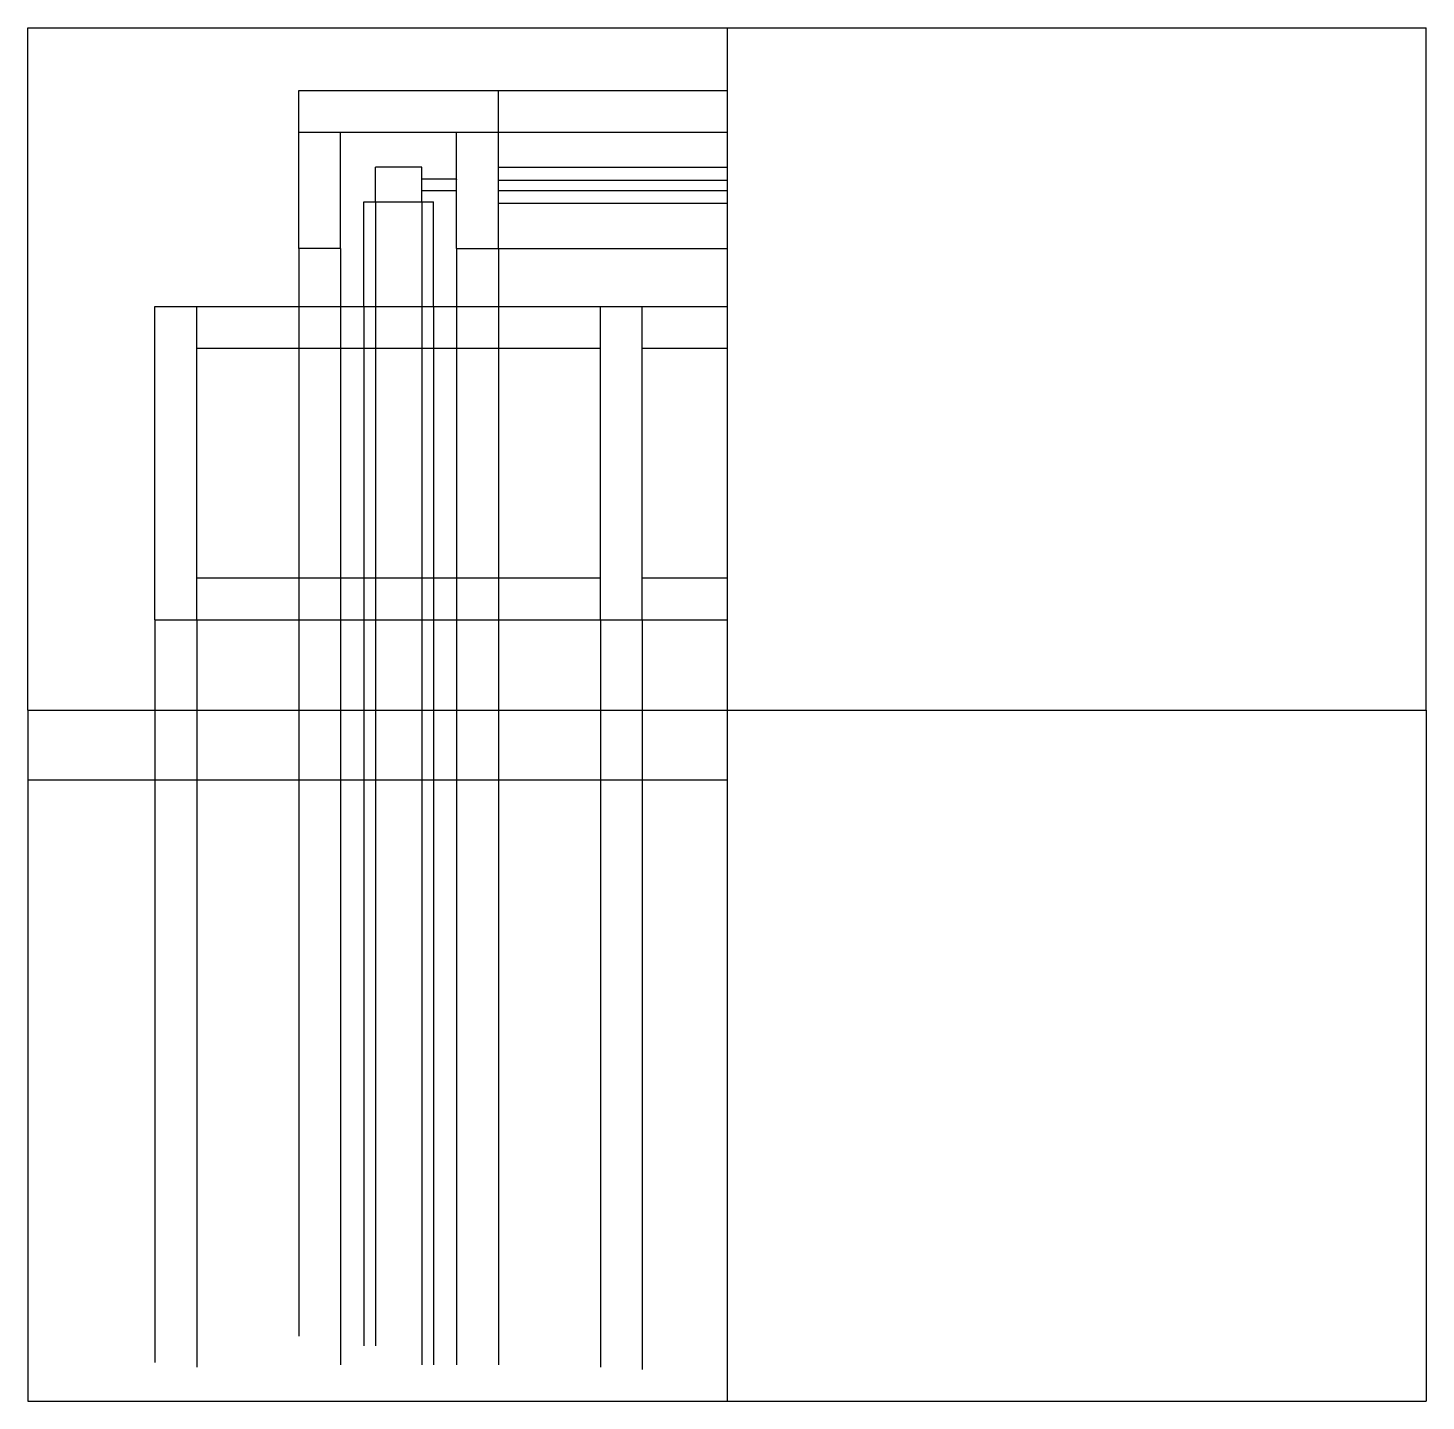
# Model space of a CAD drawing. Header units: millimetres. Extents: x 200 to 1098, y 150 to 742.
# Drawn here: x 200 to 803, y 150 to 742 of the extents above; entities that cross this region are included whole.
import ezdxf

# ---------------------------------------------------------------- set-up
doc = ezdxf.new("R2010")
doc.units = ezdxf.units.MM
doc.layers.add('Layer1', color=6, linetype='Continuous')

msp = doc.modelspace()

# ---------------------------------------------------------------- linework, layer by layer
for p, q in [((200.426, 447.55), (200.426, 741.55)), ((200.426, 741.55), (501.812, 741.55)), ((501.812, 447.55), (501.812, 741.55)), ((501.812, 741.55), (802.812, 741.55)), ((802.812, 447.55), (802.812, 741.55)), ((317.122, 696.584), (317.122, 714.584)), ((317.122, 714.584), (403.122, 714.584)), ((403.122, 696.584), (403.122, 714.584)), ((317.122, 646.584), (317.122, 696.584)), ((317.122, 696.584), (335.122, 696.584)), ((335.122, 646.584), (335.122, 696.584)), ((335.122, 696.584), (385.122, 696.584)), ((385.122, 646.584), (385.122, 696.584)), ((385.122, 696.584), (403.122, 696.584)), ((403.122, 646.584), (403.122, 696.584)), ((350.122, 666.584), (350.122, 681.584)), ((370.122, 681.584), (350.122, 681.584)), ((370.122, 666.584), (370.122, 681.584)), ((370.122, 676.584), (385.122, 676.584)), ((370.122, 671.584), (385.122, 671.584)), ((345.122, 621.584), (345.122, 666.584)), ((345.122, 666.584), (375.122, 666.584)), ((375.122, 621.584), (375.122, 666.584)), ((335.122, 646.584), (317.122, 646.584)), ((385.122, 646.584), (403.122, 646.584)), ((255.122, 486.584), (255.122, 621.584)), ((255.122, 621.584), (465.122, 621.584)), ((273.122, 486.584), (273.122, 621.584)), ((447.122, 486.584), (447.122, 621.584)), ((465.122, 486.584), (465.122, 621.584)), ((273.122, 603.584), (447.122, 603.584)), ((273.122, 504.584), (447.122, 504.584)), ((255.122, 486.584), (465.122, 486.584)), ((200.426, 447.55), (200.426, 149.958)), ((200.426, 447.55), (501.812, 447.55)), ((501.812, 149.958), (501.812, 447.55)), ((501.812, 447.55), (802.812, 447.55)), ((802.812, 447.55), (802.812, 149.958)), ((200.426, 149.958), (501.812, 149.958)), ((501.812, 149.958), (802.812, 149.958))]:
    msp.add_line(p, q)
at = {"layer": 'Layer1'}
for p, q in [((403.122, 714.584), (501.812, 714.584)), ((403.122, 696.584), (501.812, 696.584)), ((403.122, 681.584), (501.812, 681.584)), ((403.122, 676.022), (501.812, 676.022)), ((403.122, 671.584), (501.812, 671.584)), ((350.122, 666.584), (350.122, 173.774)), ((370.122, 666.584), (370.122, 165.564)), ((403.122, 666.095), (501.812, 666.095)), ((317.122, 646.584), (317.122, 177.884)), ((335.122, 646.584), (335.122, 165.564)), ((385.122, 646.584), (385.122, 165.564)), ((403.122, 646.584), (501.812, 646.584)), ((403.122, 646.584), (403.122, 165.564)), ((345.122, 621.584), (345.122, 173.774)), ((375.122, 621.584), (375.122, 165.564)), ((465.122, 621.584), (501.812, 621.584)), ((465.122, 603.584), (501.812, 603.584)), ((465.122, 504.584), (501.812, 504.584)), ((255.122, 486.584), (255.122, 166.589)), ((273.122, 486.584), (273.122, 164.534)), ((447.122, 486.584), (447.122, 164.534)), ((465.122, 486.584), (501.812, 486.584)), ((465.122, 486.584), (465.122, 163.509)), ((200.426, 447.55), (200.426, 417.55)), ((200.426, 417.55), (501.812, 417.55))]:
    msp.add_line(p, q, dxfattribs=at)
msp.add_arc((501.812, 733.629), 130.045, 206.018211, 206.194394, dxfattribs=at)

doc.saveas('drawing.dxf')
